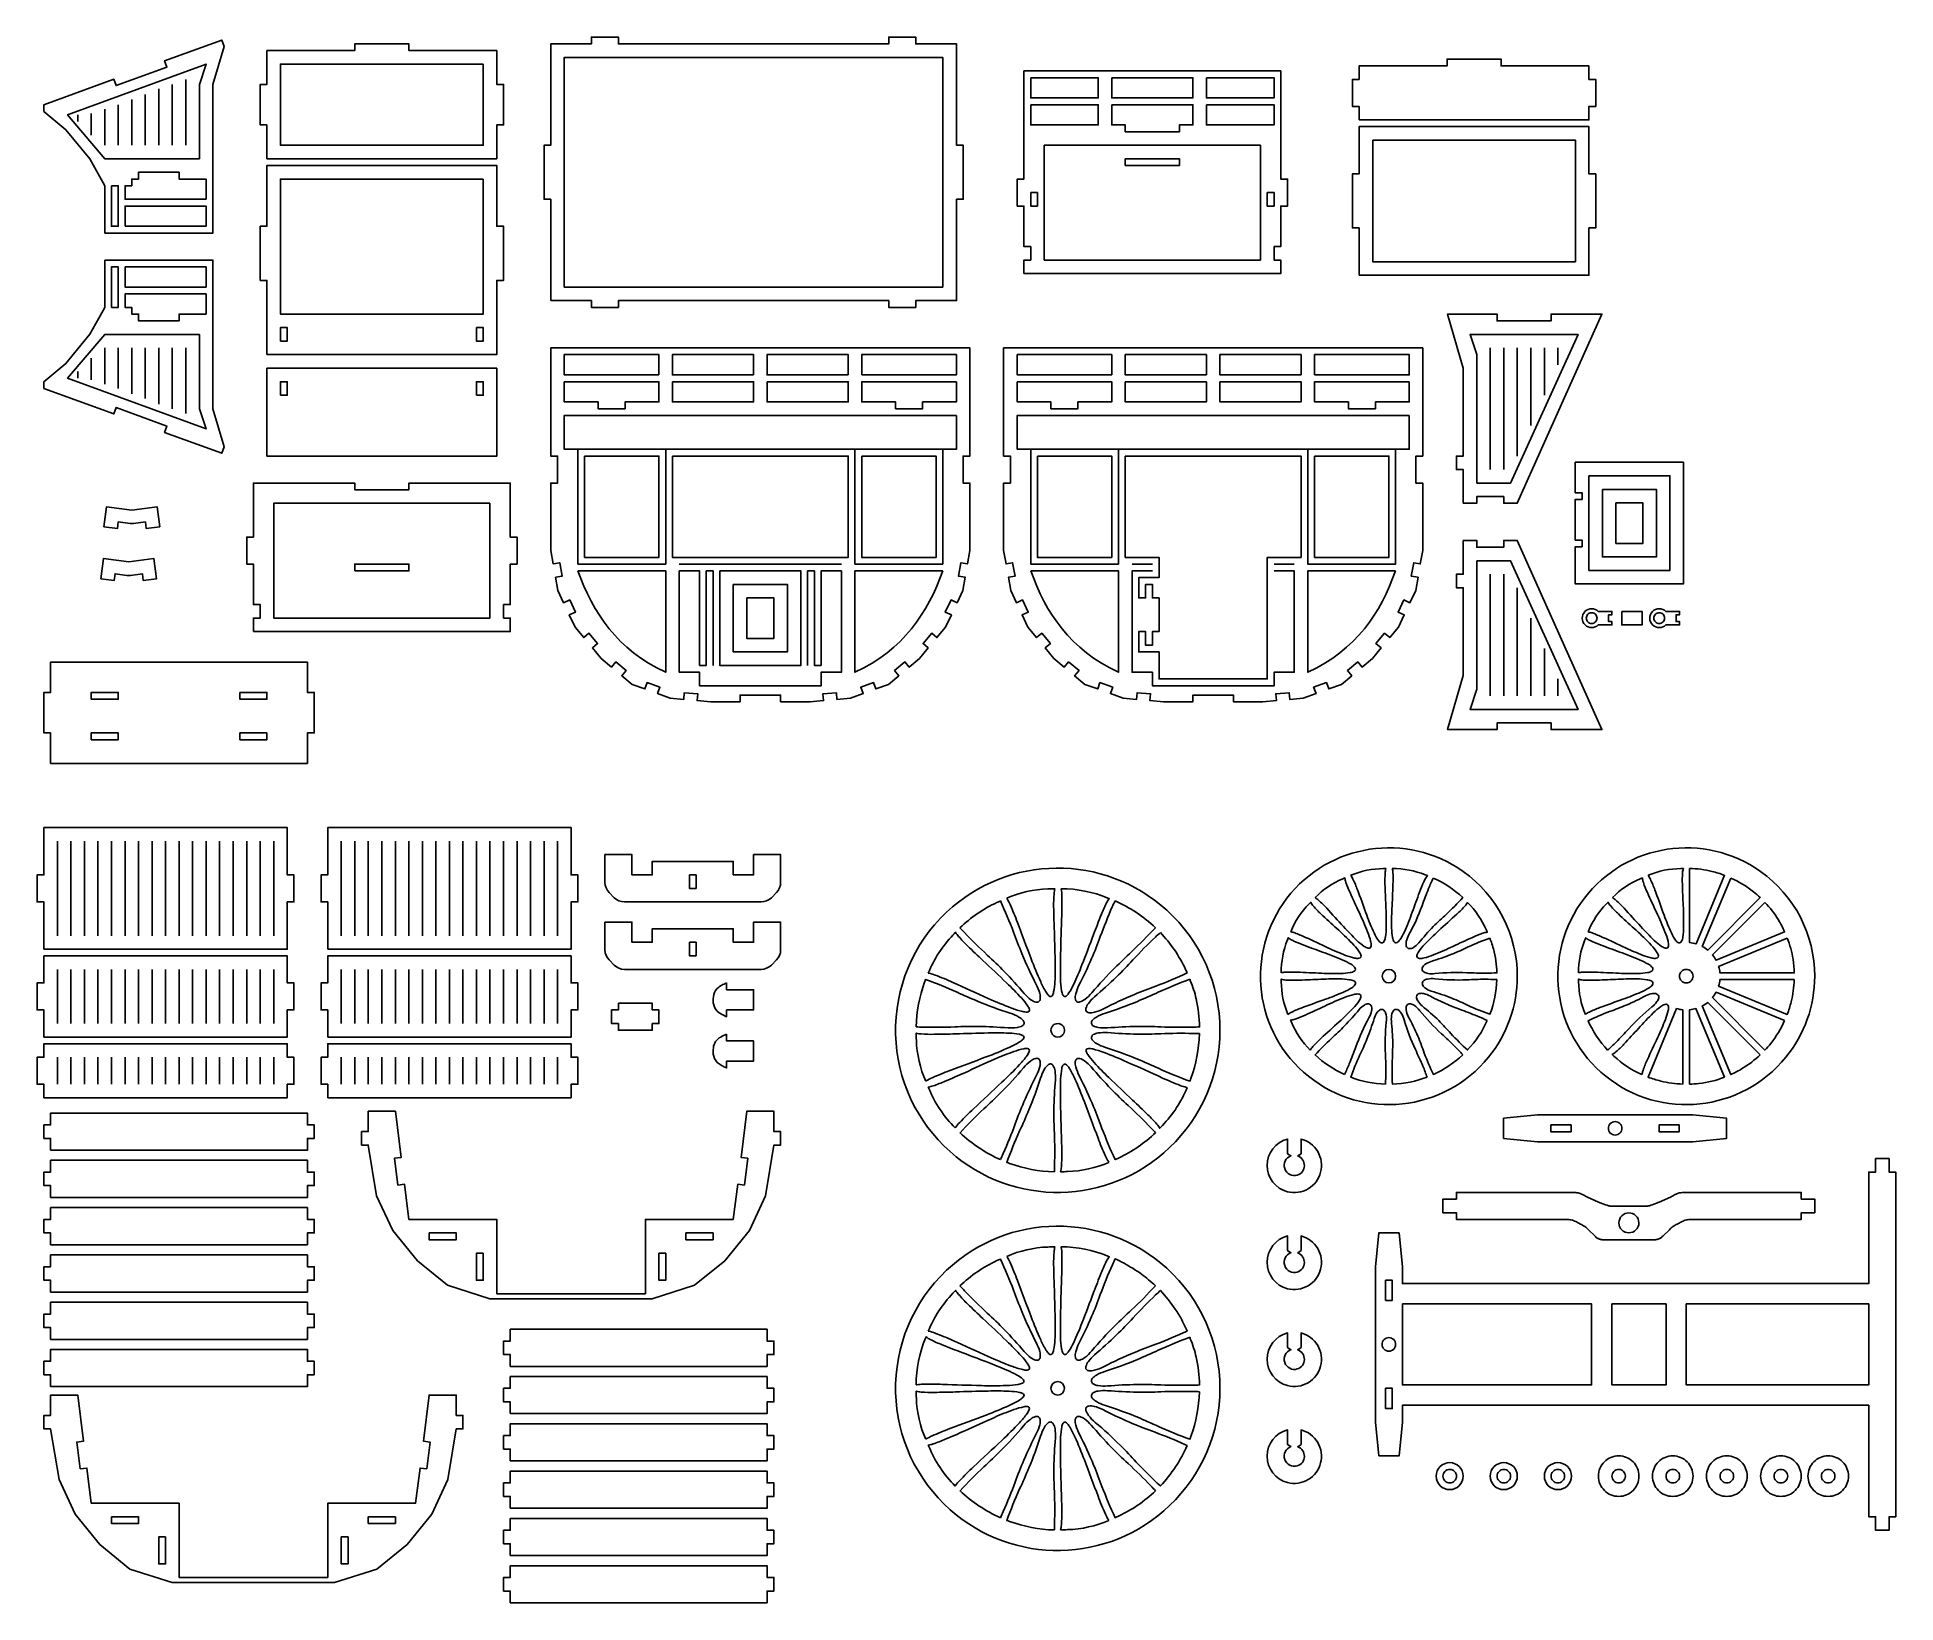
# Model space of a CAD drawing. Extents: x -1276 to 374, y -927 to 464.
import ezdxf

# ---------------------------------------------------------------- set-up
doc = ezdxf.new("R2010")
doc.units = 0
doc.header["$MEASUREMENT"] = 0
doc.layers.get('0').update_dxf_attribs({"linetype": 'CONTINUOUS'})
doc.layers.add('ENGRAVE', color=1, linetype='CONTINUOUS')

msp = doc.modelspace()

# ---------------------------------------------------------------- linework, layer by layer
for points in [[(-819.9, 229.7), (-819.9, 319.7), (-825.9, 319.7), (-825.9, 367.7), (-819.9, 367.7), (-819.9, 457.7), (-783.9, 457.7), (-783.9, 463.7), (-759.9, 463.7), (-759.9, 457.7), (-519.9, 457.7), (-519.9, 463.7), (-495.9, 463.7), (-495.9, 457.7), (-459.7, 457.7), (-459.7, 367.7), (-453.7, 367.7), (-453.7, 319.7), (-459.7, 319.7), (-459.7, 229.7), (-495.9, 229.7), (-495.9, 223.7), (-519.9, 223.7), (-519.9, 229.7), (-759.9, 229.7), (-759.9, 223.7), (-783.9, 223.7), (-783.9, 229.7)], [(-1215.9, 289.7), (-1215.9, 331.7), (-1229, 355.6), (-1250.4, 381.5), (-1269.9, 397.7), (-1269.9, 403.7), (-1207.9, 426.3), (-1205.8, 420.6), (-1160.7, 437), (-1162.8, 442.7), (-1112, 461.1), (-1110, 455.5), (-1119.9, 421.7), (-1119.9, 289.7)], [(-1071.9, 355.7), (-1071.9, 385.7), (-1077.9, 385.7), (-1077.9, 421.7), (-1071.9, 421.7), (-1071.9, 451.7), (-993.9, 451.7), (-993.9, 457.7), (-945.9, 457.7), (-945.9, 451.7), (-867.9, 451.7), (-867.9, 421.7), (-861.9, 421.7), (-861.9, 385.7), (-867.9, 385.7), (-867.9, 355.7)], [(-399.9, 253.7), (-399.9, 265.7), (-393.9, 265.7), (-393.9, 277.7), (-399.9, 277.7), (-399.9, 313.7), (-405.9, 313.7), (-405.9, 337.7), (-399.9, 337.7), (-399.9, 433.7), (-171.9, 433.7), (-171.9, 337.7), (-165.9, 337.7), (-165.9, 313.7), (-171.9, 313.7), (-171.9, 277.7), (-177.9, 277.7), (-177.9, 265.7), (-171.9, 265.7), (-171.9, 253.7)], [(-102.3, 390.2), (-102.3, 402.2), (-108.3, 402.2), (-108.3, 426.2), (-102.3, 426.2), (-102.3, 438.2), (-24.3, 438.2), (-24.3, 444.2), (23.7, 444.2), (23.7, 438.2), (101.7, 438.2), (101.7, 426.2), (107.7, 426.2), (107.7, 402.2), (101.7, 402.2), (101.7, 390.2)], [(-393.9, 427.7), (-393.9, 409.7), (-333.9, 409.7), (-333.9, 427.7)], [(-321.9, 427.7), (-321.9, 409.7), (-249.9, 409.7), (-249.9, 427.7)], [(-237.9, 427.7), (-237.9, 409.7), (-177.9, 409.7), (-177.9, 427.7)], [(-393.9, 403.7), (-333.9, 403.7), (-333.9, 385.7), (-393.9, 385.7)], [(-321.9, 403.7), (-321.9, 385.7), (-309.9, 385.7), (-309.9, 379.7), (-261.9, 379.7), (-261.9, 385.7), (-249.9, 385.7), (-249.9, 403.7)], [(-237.9, 403.7), (-237.9, 385.7), (-177.9, 385.7), (-177.9, 403.7)], [(-102.3, 252.2), (-102.3, 294.2), (-108.3, 294.2), (-108.3, 342.2), (-102.3, 342.2), (-102.3, 384.2), (101.7, 384.2), (101.7, 342.2), (107.7, 342.2), (107.7, 294.2), (101.7, 294.2), (101.7, 252.2)], [(-1071.9, 181.7), (-1071.9, 247.7), (-1077.9, 247.7), (-1077.9, 295.7), (-1071.9, 295.7), (-1071.9, 349.7), (-867.9, 349.7), (-867.9, 295.7), (-861.9, 295.7), (-861.9, 247.7), (-867.9, 247.7), (-867.9, 181.7)], [(-309.9, 355.7), (-309.9, 349.7), (-261.9, 349.7), (-261.9, 355.7)], [(-1209.9, 331.7), (-1209.9, 295.7), (-1203.9, 295.7), (-1203.9, 331.7)], [(-1125.9, 319.7), (-1125.9, 337.7), (-1149.9, 337.7), (-1149.9, 343.7), (-1185.9, 343.7), (-1185.9, 337.7), (-1191.9, 337.7), (-1191.9, 331.7), (-1197.9, 331.7), (-1197.9, 319.7)], [(-1197.9, 295.7), (-1197.9, 313.7), (-1125.9, 313.7), (-1125.9, 295.7)], [(-393.9, 325.7), (-393.9, 313.7), (-387.9, 313.7), (-387.9, 325.7)], [(-177.9, 313.7), (-183.9, 313.7), (-183.9, 325.7), (-177.9, 325.7)], [(-1215.9, 265.7), (-1215.9, 223.7), (-1229, 199.8), (-1250.4, 173.8), (-1269.9, 157.7), (-1269.9, 151.7), (-1207.9, 129.1), (-1205.8, 134.7), (-1160.7, 118.3), (-1162.8, 112.7), (-1112, 94.2), (-1110, 99.9), (-1119.9, 133.7), (-1119.9, 265.7)], [(-1209.9, 223.7), (-1209.9, 259.7), (-1203.9, 259.7), (-1203.9, 223.7)], [(-1197.9, 259.7), (-1197.9, 241.7), (-1125.9, 241.7), (-1125.9, 259.7)], [(-1125.9, 235.7), (-1125.9, 217.7), (-1149.9, 217.7), (-1149.9, 211.7), (-1185.9, 211.7), (-1185.9, 217.7), (-1191.9, 217.7), (-1191.9, 223.7), (-1197.9, 223.7), (-1197.9, 235.7)], [(-9.9, 49.7), (-9.9, 79.7), (-15.9, 79.7), (-15.9, 91.7), (-9.9, 91.7), (-9.9, 169.7), (-23.8, 217.7), (20.1, 217.7), (20.1, 211.7), (68.1, 211.7), (68.1, 217.7), (113.2, 217.7), (38.1, 49.7), (26.1, 49.7), (26.1, 55.7), (2.1, 55.7), (2.1, 49.7)], [(-1059.9, 193.7), (-1053.9, 193.7), (-1053.9, 205.7), (-1059.9, 205.7)], [(-885.9, 205.7), (-885.9, 193.7), (-879.9, 193.7), (-879.9, 205.7)], [(-447.9, 7.7), (-447.9, 67.7), (-453.9, 67.7), (-453.9, 91.7), (-447.9, 91.7), (-447.9, 187.7), (-819.9, 187.7), (-819.9, 91.7), (-813.9, 91.7), (-813.9, 67.7), (-819.9, 67.7), (-819.9, 7.7), (-817.8, -4.1), (-811.9, -3.1), (-809.8, -14.9), (-815.7, -16), (-813.6, -27.8), (-808.6, -38.6), (-803.1, -36.1), (-798, -47), (-803.5, -49.5), (-798.4, -60.4), (-790.7, -69.6), (-786.1, -65.7), (-778.4, -74.9), (-783, -78.8), (-775.3, -88), (-766.1, -95.7), (-762.2, -91.1), (-753, -98.8), (-756.9, -103.4), (-747.7, -111.1), (-736.4, -115.2), (-734.4, -109.6), (-723.1, -113.7), (-725.1, -119.3), (-713.9, -123.4), (-701.9, -124.5), (-701.4, -118.5), (-689.4, -119.5), (-690, -125.5), (-678, -126.6), (-651.9, -126.6), (-651.9, -120.6), (-615.9, -120.6), (-615.9, -126.6), (-589.8, -126.6), (-577.8, -125.5), (-578.3, -119.5), (-566.4, -118.5), (-565.9, -124.5), (-553.9, -123.4), (-542.6, -119.3), (-544.7, -113.7), (-533.4, -109.6), (-531.3, -115.2), (-520.1, -111.1), (-510.9, -103.4), (-514.7, -98.8), (-505.5, -91.1), (-501.7, -95.7), (-492.5, -88), (-484.8, -78.8), (-489.4, -74.9), (-481.7, -65.7), (-477.1, -69.6), (-469.4, -60.4), (-464.3, -49.5), (-469.7, -47), (-464.6, -36.1), (-459.2, -38.6), (-454.1, -27.8), (-452, -16), (-458, -14.9), (-455.9, -3.1), (-450, -4.1)], [(-723.9, 163.7), (-723.9, 181.7), (-807.9, 181.7), (-807.9, 163.7)], [(-639.9, 163.7), (-639.9, 181.7), (-711.9, 181.7), (-711.9, 163.7)], [(-555.9, 163.7), (-555.9, 181.7), (-627.9, 181.7), (-627.9, 163.7)], [(-543.9, 163.7), (-459.9, 163.7), (-459.9, 181.7), (-543.9, 181.7)], [(-45.9, 7.7), (-45.9, 67.7), (-51.9, 67.7), (-51.9, 91.7), (-45.9, 91.7), (-45.9, 187.7), (-417.9, 187.7), (-417.9, 91.7), (-411.9, 91.7), (-411.9, 67.7), (-417.9, 67.7), (-417.9, 7.7), (-415.8, -4.1), (-409.9, -3.1), (-407.8, -14.9), (-413.7, -16), (-411.6, -27.8), (-406.6, -38.6), (-401.1, -36.1), (-396, -47), (-401.5, -49.5), (-396.4, -60.4), (-388.7, -69.6), (-384.1, -65.7), (-376.4, -74.9), (-381, -78.8), (-373.3, -88), (-364.1, -95.7), (-360.2, -91.1), (-351, -98.8), (-354.9, -103.4), (-345.7, -111.1), (-334.4, -115.2), (-332.4, -109.6), (-321.1, -113.7), (-323.1, -119.3), (-311.9, -123.4), (-299.9, -124.5), (-299.4, -118.5), (-287.4, -119.5), (-288, -125.5), (-276, -126.6), (-249.9, -126.6), (-249.9, -120.6), (-213.9, -120.6), (-213.9, -126.6), (-187.8, -126.6), (-175.8, -125.5), (-176.3, -119.5), (-164.4, -118.5), (-163.9, -124.5), (-151.9, -123.4), (-140.6, -119.3), (-142.7, -113.7), (-131.4, -109.6), (-129.3, -115.2), (-118.1, -111.1), (-108.9, -103.4), (-112.7, -98.8), (-103.5, -91.1), (-99.7, -95.7), (-90.5, -88), (-82.8, -78.8), (-87.4, -74.9), (-79.7, -65.7), (-75.1, -69.6), (-67.4, -60.4), (-62.3, -49.5), (-67.7, -47), (-62.6, -36.1), (-57.2, -38.6), (-52.1, -27.8), (-50, -16), (-56, -14.9), (-53.9, -3.1), (-48, -4.1)], [(-321.9, 163.7), (-321.9, 181.7), (-405.9, 181.7), (-405.9, 163.7)], [(-237.9, 163.7), (-237.9, 181.7), (-309.9, 181.7), (-309.9, 163.7)], [(-153.9, 163.7), (-153.9, 181.7), (-225.9, 181.7), (-225.9, 163.7)], [(-141.9, 163.7), (-57.9, 163.7), (-57.9, 181.7), (-141.9, 181.7)], [(-1071.9, 91.7), (-1071.9, 169.7), (-867.9, 169.7), (-867.9, 91.7)], [(-1059.9, 145.7), (-1059.9, 157.7), (-1053.9, 157.7), (-1053.9, 145.7)], [(-885.9, 145.7), (-885.9, 157.7), (-879.9, 157.7), (-879.9, 145.7)], [(-807.9, 157.7), (-807.9, 139.7), (-777.9, 139.7), (-777.9, 133.7), (-753.9, 133.7), (-753.9, 139.7), (-723.9, 139.7), (-723.9, 157.7)], [(-711.9, 157.7), (-711.9, 139.7), (-639.9, 139.7), (-639.9, 157.7)], [(-627.9, 157.7), (-627.9, 139.7), (-555.9, 139.7), (-555.9, 157.7)], [(-459.9, 157.7), (-459.9, 139.7), (-489.9, 139.7), (-489.9, 133.7), (-513.9, 133.7), (-513.9, 139.7), (-543.9, 139.7), (-543.9, 157.7)], [(-405.9, 157.7), (-405.9, 139.7), (-375.9, 139.7), (-375.9, 133.7), (-351.9, 133.7), (-351.9, 139.7), (-321.9, 139.7), (-321.9, 157.7)], [(-309.9, 157.7), (-309.9, 139.7), (-237.9, 139.7), (-237.9, 157.7)], [(-225.9, 157.7), (-225.9, 139.7), (-153.9, 139.7), (-153.9, 157.7)], [(-57.9, 157.7), (-57.9, 139.7), (-87.9, 139.7), (-87.9, 133.7), (-111.9, 133.7), (-111.9, 139.7), (-141.9, 139.7), (-141.9, 157.7)], [(-789.9, 91.7), (-789.9, 1.7), (-723.9, 1.7), (-723.9, 91.7)], [(-711.9, 91.7), (-711.9, 1.7), (-555.9, 1.7), (-555.9, 91.7)], [(-543.9, 91.7), (-543.9, 1.7), (-477.9, 1.7), (-477.9, 91.7)], [(-387.9, 91.7), (-387.9, 1.7), (-321.9, 1.7), (-321.9, 91.7)], [(-309.9, 91.7), (-309.9, 1.7), (-279.9, 1.7), (-279.9, -16.3), (-297.9, -16.3), (-297.9, -34.3), (-291.9, -34.3), (-291.9, -22.3), (-285.9, -22.3), (-285.9, -34.3), (-279.9, -34.3), (-279.9, -64.3), (-285.9, -64.3), (-285.9, -76.3), (-291.9, -76.3), (-291.9, -64.3), (-297.9, -64.3), (-297.9, -82.3), (-279.9, -82.3), (-279.9, -106.3), (-183.9, -106.3), (-183.9, 1.7), (-153.9, 1.7), (-153.9, 91.7)], [(-141.9, 91.7), (-141.9, 1.7), (-75.9, 1.7), (-75.9, 91.7)], [(185.6, 86.1), (89.6, 86.1), (89.6, 59.1), (95.6, 59.1), (95.6, 53.1), (89.6, 53.1), (89.6, 17.1), (95.6, 17.1), (95.6, 11.1), (89.6, 11.1), (89.6, -21.9), (185.6, -21.9)], [(-1083.9, -64.3), (-1083.9, -52.3), (-1077.9, -52.3), (-1077.9, -40.3), (-1083.9, -40.3), (-1083.9, -4.3), (-1089.9, -4.3), (-1089.9, 19.7), (-1083.9, 19.7), (-1083.9, 67.7), (-993.9, 67.7), (-993.9, 61.7), (-945.9, 61.7), (-945.9, 67.7), (-855.9, 67.7), (-855.9, 19.7), (-849.9, 19.7), (-849.9, -4.3), (-855.9, -4.3), (-855.9, -40.3), (-861.9, -40.3), (-861.9, -52.3), (-855.9, -52.3), (-855.9, -64.3)], [(-1190.3, 31.8), (-1179.8, 33.2), (-1179, 27.2), (-1167.1, 28.8), (-1169.4, 46.6), (-1191.9, 43.7), (-1214.3, 46.6), (-1216.6, 28.8), (-1204.7, 27.2), (-1203.9, 33.2), (-1193.4, 31.8)], [(-9.9, 16.7), (-9.9, -13.3), (-15.9, -13.3), (-15.9, -25.3), (-9.9, -25.3), (-9.9, -103.3), (-23.8, -151.3), (20.1, -151.3), (20.1, -145.3), (68.1, -145.3), (68.1, -151.3), (113.2, -151.3), (38.1, 16.7), (26.1, 16.7), (26.1, 10.7), (2.1, 10.7), (2.1, 16.7)], [(-1193, -14.3), (-1182.5, -12.9), (-1181.7, -18.8), (-1169.8, -17.3), (-1172.2, 0.6), (-1194.6, -2.4), (-1217, 0.6), (-1219.3, -17.3), (-1207.5, -18.8), (-1206.7, -12.9), (-1196.2, -14.3)], [(-993.9, -10.3), (-993.9, -4.3), (-945.9, -4.3), (-945.9, -10.3)], [(130.8, -46.3), (148.8, -46.3), (148.8, -58.3), (130.8, -58.3)], [(-1263.9, -181.3), (-1263.9, -154.3), (-1269.9, -154.3), (-1269.9, -118.3), (-1263.9, -118.3), (-1263.9, -91.3), (-1035.9, -91.3), (-1035.9, -118.3), (-1029.9, -118.3), (-1029.9, -154.3), (-1035.9, -154.3), (-1035.9, -181.3)], [(-1227.9, -124.3), (-1227.9, -118.3), (-1203.9, -118.3), (-1203.9, -124.3)], [(-1095.9, -118.3), (-1095.9, -124.3), (-1071.9, -124.3), (-1071.9, -118.3)], [(-1227.9, -154.3), (-1227.9, -160.3), (-1203.9, -160.3), (-1203.9, -154.3)], [(-1095.9, -154.3), (-1095.9, -160.3), (-1071.9, -160.3), (-1071.9, -154.3)], [(-1269.9, -346.3), (-1269.9, -304.3), (-1275.9, -304.3), (-1275.9, -280.3), (-1269.9, -280.3), (-1269.9, -238.3), (-1053.9, -238.3), (-1053.9, -280.3), (-1047.9, -280.3), (-1047.9, -304.3), (-1053.9, -304.3), (-1053.9, -346.3)], [(-1017.9, -346.3), (-1017.9, -304.3), (-1023.9, -304.3), (-1023.9, -280.3), (-1017.9, -280.3), (-1017.9, -238.3), (-801.9, -238.3), (-801.9, -280.3), (-795.9, -280.3), (-795.9, -304.3), (-801.9, -304.3), (-801.9, -346.3)], [(-696.9, -280.3), (-696.9, -292.3), (-690.9, -292.3), (-690.9, -280.3)], [(-696.9, -340.2), (-696.9, -352.2), (-690.9, -352.2), (-690.9, -340.2)], [(-1269.9, -424.3), (-1269.9, -400.3), (-1275.9, -400.3), (-1275.9, -376.3), (-1269.9, -376.3), (-1269.9, -352.3), (-1053.9, -352.3), (-1053.9, -376.3), (-1047.9, -376.3), (-1047.9, -400.3), (-1053.9, -400.3), (-1053.9, -424.3)], [(-1017.9, -424.3), (-1017.9, -400.3), (-1023.9, -400.3), (-1023.9, -376.3), (-1017.9, -376.3), (-1017.9, -352.3), (-801.9, -352.3), (-801.9, -376.3), (-795.9, -376.3), (-795.9, -400.3), (-801.9, -400.3), (-801.9, -424.3)], [(-759.9, -394.3), (-759.9, -400.3), (-765.9, -400.3), (-765.9, -412.3), (-759.9, -412.3), (-759.9, -418.3), (-729.9, -418.3), (-729.9, -412.3), (-723.9, -412.3), (-723.9, -400.3), (-729.9, -400.3), (-729.9, -394.3)], [(-1269.9, -478.3), (-1269.9, -466.3), (-1275.9, -466.3), (-1275.9, -442.3), (-1269.9, -442.3), (-1269.9, -430.3), (-1053.9, -430.3), (-1053.9, -442.3), (-1047.9, -442.3), (-1047.9, -466.3), (-1053.9, -466.3), (-1053.9, -478.3)], [(-1017.9, -478.3), (-1017.9, -466.3), (-1023.9, -466.3), (-1023.9, -442.3), (-1017.9, -442.3), (-1017.9, -430.3), (-801.9, -430.3), (-801.9, -442.3), (-795.9, -442.3), (-795.9, -466.3), (-801.9, -466.3), (-801.9, -478.3)], [(-1263.9, -524.8), (-1263.9, -514.3), (-1269.9, -514.3), (-1269.9, -502.3), (-1263.9, -502.3), (-1263.9, -491.8), (-1035.9, -491.8), (-1035.9, -502.3), (-1029.9, -502.3), (-1029.9, -514.3), (-1035.9, -514.3), (-1035.9, -524.8)], [(-729.9, -656.8), (-873.9, -656.8), (-911.5, -644.8), (-938.2, -623), (-960.2, -596.2), (-974.5, -565.3), (-981.9, -520.3), (-987.9, -520.3), (-987.9, -508.3), (-981.9, -508.3), (-981.9, -490.3), (-957.9, -490.3), (-952.7, -531.2), (-958.7, -532), (-955.7, -555.8), (-949.7, -555.1), (-945.9, -586.3), (-867.9, -586.3), (-867.9, -652.3), (-735.9, -652.3), (-735.9, -586.3), (-657.9, -586.3), (-654, -555.1), (-648.1, -555.8), (-645.1, -532), (-651, -531.2), (-645.9, -490.3), (-621.9, -490.3), (-621.9, -508.3), (-615.9, -508.3), (-615.9, -520.3), (-621.9, -520.3), (-629.2, -565.3), (-643.6, -596.2), (-665.5, -623), (-692.3, -644.8)], [(67.9, -517.4), (55.9, -517.4), (25.9, -514.4), (25.9, -496.4), (55.9, -493.4), (193.9, -493.4), (223.9, -496.4), (223.9, -514.4), (193.9, -517.4), (181.9, -517.4), (163.9, -517.4), (85.9, -517.4)], [(85.9, -502.4), (67.9, -502.4), (67.9, -508.4), (85.9, -508.4)], [(181.9, -502.4), (163.9, -502.4), (163.9, -508.4), (181.9, -508.4)], [(-1263.9, -566.8), (-1263.9, -556.3), (-1269.9, -556.3), (-1269.9, -544.3), (-1263.9, -544.3), (-1263.9, -533.8), (-1035.9, -533.8), (-1035.9, -544.3), (-1029.9, -544.3), (-1029.9, -556.3), (-1035.9, -556.3), (-1035.9, -566.8)], [(-84.9, -796.3), (-87.9, -766.3), (-87.9, -628.3), (-84.9, -598.3), (-66.9, -598.3), (-63.9, -628.3), (-63.9, -643.3), (350.1, -643.3), (350.1, -544.3), (356.1, -544.3), (356.1, -532.3), (368.1, -532.3), (368.1, -544.3), (374.1, -544.3), (374.1, -850.3), (368.1, -850.3), (368.1, -862.3), (356.1, -862.3), (356.1, -850.3), (350.1, -850.3), (350.1, -751.3), (-63.9, -751.3), (-63.9, -766.3), (-66.9, -796.3)], [(-1263.9, -608.8), (-1263.9, -598.3), (-1269.9, -598.3), (-1269.9, -586.3), (-1263.9, -586.3), (-1263.9, -575.8), (-1035.9, -575.8), (-1035.9, -586.3), (-1029.9, -586.3), (-1029.9, -598.3), (-1035.9, -598.3), (-1035.9, -608.8)], [(-27.9, -580.3), (-27.9, -568.3), (-15.9, -568.3), (-15.9, -562.3), (87.8, -562.3), (88.9, -562.3), (89.9, -562.4), (91, -562.6), (92, -562.8), (93, -563.1), (94, -563.4), (95, -563.8), (96, -564.2), (100.3, -566.4), (110.3, -570.9), (116.5, -573.3), (117.8, -573.7), (118.9, -574.1), (119.4, -574.2), (119.8, -574.3), (120, -574.3), (120.2, -574.3), (120.3, -574.4), (120.5, -574.4), (153.9, -574.4), (154, -574.4), (154.1, -574.3), (154.3, -574.3), (154.5, -574.3), (154.9, -574.2), (155.4, -574.1), (156.5, -573.7), (157.8, -573.3), (164, -570.9), (174, -566.4), (178.3, -564.2), (179.2, -563.8), (180.2, -563.4), (181.2, -563.1), (182.2, -562.8), (183.3, -562.6), (184.3, -562.4), (185.4, -562.3), (186.4, -562.3), (290.1, -562.3), (290.1, -568.3), (302.1, -568.3), (302.1, -580.3), (290.1, -580.3), (290.1, -586.3), (192.4, -586.3), (191.4, -586.3), (190.3, -586.4), (189.3, -586.6), (188.2, -586.8), (187.2, -587.1), (186.2, -587.4), (185.2, -587.8), (184.3, -588.2), (180, -590.4), (179, -590.9), (178.1, -591.4), (177.2, -592), (176.3, -592.6), (175.5, -593.2), (174.6, -593.9), (173.8, -594.6), (173.1, -595.4), (167.2, -601.3), (166.8, -601.6), (166.4, -602), (166, -602.3), (165.6, -602.6), (165.1, -602.8), (164.7, -603.1), (164.3, -603.3), (163.8, -603.5), (163.3, -603.7), (162.8, -603.9), (162.3, -604), (161.8, -604.1), (161.3, -604.2), (160.8, -604.3), (160.3, -604.3), (159.8, -604.3), (114.4, -604.3), (113.9, -604.3), (113.4, -604.3), (112.9, -604.2), (112.4, -604.1), (111.9, -604), (111.4, -603.9), (110.9, -603.7), (110.4, -603.5), (110, -603.3), (109.5, -603.1), (109.1, -602.8), (108.7, -602.6), (108.2, -602.3), (107.8, -602), (107.4, -601.6), (107.1, -601.3), (101.2, -595.4), (100.4, -594.6), (99.6, -593.9), (98.8, -593.2), (97.9, -592.6), (97, -592), (96.1, -591.4), (95.2, -590.9), (94.3, -590.4), (90, -588.2), (89, -587.8), (88, -587.4), (87, -587.1), (86, -586.8), (85, -586.6), (83.9, -586.4), (82.9, -586.3), (81.8, -586.3), (-15.9, -586.3), (-15.9, -580.3)], [(-927.9, -598.3), (-903.9, -598.3), (-903.9, -604.3), (-927.9, -604.3)], [(-675.9, -598.3), (-699.9, -598.3), (-699.9, -604.3), (-675.9, -604.3)], [(-1263.9, -650.8), (-1263.9, -640.3), (-1269.9, -640.3), (-1269.9, -628.3), (-1263.9, -628.3), (-1263.9, -617.8), (-1035.9, -617.8), (-1035.9, -628.3), (-1029.9, -628.3), (-1029.9, -640.3), (-1035.9, -640.3), (-1035.9, -650.8)], [(-879.9, -616.3), (-885.9, -616.3), (-885.9, -640.3), (-879.9, -640.3)], [(-723.9, -616.3), (-717.9, -616.3), (-717.9, -640.3), (-723.9, -640.3)], [(-78.9, -640.3), (-78.9, -658.3), (-72.9, -658.3), (-72.9, -640.3)], [(-1263.9, -692.8), (-1263.9, -682.3), (-1269.9, -682.3), (-1269.9, -670.3), (-1263.9, -670.3), (-1263.9, -659.8), (-1035.9, -659.8), (-1035.9, -670.3), (-1029.9, -670.3), (-1029.9, -682.3), (-1035.9, -682.3), (-1035.9, -692.8)], [(-63.9, -661.3), (-63.9, -733.3), (104.1, -733.3), (104.1, -661.3)], [(122.1, -661.3), (122.1, -733.3), (170.1, -733.3), (170.1, -661.3)], [(188.1, -661.3), (188.1, -733.3), (350.1, -733.3), (350.1, -661.3)], [(-855.9, -716.8), (-855.9, -706.3), (-861.9, -706.3), (-861.9, -694.3), (-855.9, -694.3), (-855.9, -683.8), (-627.9, -683.8), (-627.9, -694.3), (-621.9, -694.3), (-621.9, -706.3), (-627.9, -706.3), (-627.9, -716.8)], [(-1263.9, -734.8), (-1263.9, -724.3), (-1269.9, -724.3), (-1269.9, -712.3), (-1263.9, -712.3), (-1263.9, -701.8), (-1035.9, -701.8), (-1035.9, -712.3), (-1029.9, -712.3), (-1029.9, -724.3), (-1035.9, -724.3), (-1035.9, -734.8)], [(-855.9, -758.8), (-855.9, -748.3), (-861.9, -748.3), (-861.9, -736.3), (-855.9, -736.3), (-855.9, -725.8), (-627.9, -725.8), (-627.9, -736.3), (-621.9, -736.3), (-621.9, -748.3), (-627.9, -748.3), (-627.9, -758.8)], [(-1011.9, -908.8), (-1155.9, -908.8), (-1193.5, -896.8), (-1220.2, -875), (-1242.2, -848.2), (-1256.5, -817.3), (-1263.9, -772.3), (-1269.9, -772.3), (-1269.9, -760.3), (-1263.9, -760.3), (-1263.9, -742.3), (-1239.9, -742.3), (-1234.7, -783.2), (-1240.7, -784), (-1237.7, -807.8), (-1231.7, -807.1), (-1227.9, -838.3), (-1149.9, -838.3), (-1149.9, -904.3), (-1017.9, -904.3), (-1017.9, -838.3), (-939.9, -838.3), (-936, -807.1), (-930.1, -807.8), (-927.1, -784), (-933, -783.2), (-927.9, -742.3), (-903.9, -742.3), (-903.9, -760.3), (-897.9, -760.3), (-897.9, -772.3), (-903.9, -772.3), (-911.2, -817.3), (-925.6, -848.2), (-947.5, -875), (-974.3, -896.8)], [(-78.9, -736.3), (-78.9, -754.3), (-72.9, -754.3), (-72.9, -736.3)], [(-855.9, -800.8), (-855.9, -790.3), (-861.9, -790.3), (-861.9, -778.3), (-855.9, -778.3), (-855.9, -767.8), (-627.9, -767.8), (-627.9, -778.3), (-621.9, -778.3), (-621.9, -790.3), (-627.9, -790.3), (-627.9, -800.8)], [(-855.9, -842.8), (-855.9, -832.3), (-861.9, -832.3), (-861.9, -820.3), (-855.9, -820.3), (-855.9, -809.8), (-627.9, -809.8), (-627.9, -820.3), (-621.9, -820.3), (-621.9, -832.3), (-627.9, -832.3), (-627.9, -842.8)], [(-1209.9, -850.3), (-1185.9, -850.3), (-1185.9, -856.3), (-1209.9, -856.3)], [(-957.9, -850.3), (-981.9, -850.3), (-981.9, -856.3), (-957.9, -856.3)], [(-855.9, -884.8), (-855.9, -874.3), (-861.9, -874.3), (-861.9, -862.3), (-855.9, -862.3), (-855.9, -851.8), (-627.9, -851.8), (-627.9, -862.3), (-621.9, -862.3), (-621.9, -874.3), (-627.9, -874.3), (-627.9, -884.8)], [(-1161.9, -868.3), (-1167.9, -868.3), (-1167.9, -892.3), (-1161.9, -892.3)], [(-1005.9, -868.3), (-999.9, -868.3), (-999.9, -892.3), (-1005.9, -892.3)], [(-855.9, -926.8), (-855.9, -916.3), (-861.9, -916.3), (-861.9, -904.3), (-855.9, -904.3), (-855.9, -893.8), (-627.9, -893.8), (-627.9, -904.3), (-621.9, -904.3), (-621.9, -916.3), (-627.9, -916.3), (-627.9, -926.8)]]:
    msp.add_lwpolyline(points, close=True)
for points in [[(110, -46.3, 0.41271), (98.1, -46.4, 0.41271), (98.2, -58.3, 0.41145), (110, -58.3), (122.1, -58.3), (122.1, -55.3), (119.1, -55.3), (119.1, -49.3), (122.1, -49.3), (122.1, -46.3)], [(104.1, -57.1, 0.414214), (108.9, -52.3, 0.414214), (104.1, -47.5, 0.414214), (99.3, -52.3, 0.414214)], [(170, -46.3, 0.41271), (158.1, -46.4, 0.41271), (158.2, -58.3, 0.41145), (170, -58.3), (182.1, -58.3), (182.1, -55.3), (179.1, -55.3), (179.1, -49.3), (182.1, -49.3), (182.1, -46.3)], [(164.1, -57.1, 0.414214), (168.9, -52.3, 0.414214), (164.1, -47.5, 0.414214), (159.3, -52.3, 0.414214)], [(-771.9, -262.3), (-747.9, -262.3), (-747.9, -280.3), (-729.9, -280.3), (-729.9, -268.3), (-657.9, -268.3), (-657.9, -280.3), (-639.9, -280.3), (-639.9, -262.3), (-615.9, -262.3), (-615.9, -287, -0.198916), (-619.6, -296.1), (-624.1, -300.6, -0.198915), (-633.2, -304.3), (-754.6, -304.3, -0.198915), (-763.6, -300.6), (-768.1, -296.1, -0.198914), (-771.9, -287)], [(38.1, -370.3, 0.243282), (-10, -277.3, 0.404072), (-166.4, -301.1, 0.407608), (-147.3, -459.2, 0.412885), (12.5, -442.2, 0.172941)], [(302.1, -370.3, 0.243282), (254, -277.3, 0.404072), (97.6, -301.1, 0.407609), (116.7, -459.2, 0.412885), (276.5, -442.2, 0.172941)], [(-225.9, -418.3, 0.21178), (-273.1, -311.7, 0.391929), (-468.6, -313.5, 0.213524), (-513.8, -421.9, 0.208326), (-465.4, -526.1, 0.390197), (-270.6, -522.5, 0.205517)], [(-109.7, -280.7, -0.099565), (-80.6, -274.7), (-78.5, -274.7, 0.070307), (-79.2, -278.7, 0.025895), (-79.4, -288.5, 0.005837), (-78.6, -307.6, -0.01601), (-78.3, -326.6, -0.036411), (-78.9, -335.3, -0.07724), (-80.1, -339.3, -0.193502), (-81.5, -340.7, -0.246041), (-83.5, -340.3, -0.090618), (-86, -337.4, -0.040959), (-90, -330, -0.017856), (-96.3, -314.1, 0.003032), (-103.8, -293.5, 0.023885), (-107.8, -284, 0.055063)], [(-72.9, -274.6, -0.093763), (-43.6, -280.2), (-41.7, -281, 0.070307), (-43.9, -284.4, 0.026135), (-47.8, -293.4, 0.005976), (-54.4, -311.3, -0.015999), (-61.3, -328.9, -0.036365), (-65.3, -336.7, -0.07668), (-67.8, -339.9, -0.192132), (-69.7, -340.7, -0.247601), (-71.4, -339.6, -0.092119), (-72.7, -336, -0.041009), (-73.5, -327.7, -0.018067), (-73.2, -310.6, 0.002962), (-72.3, -288.7, 0.023921), (-72.3, -278.3, 0.055321)], [(154.2, -280.7, -0.099565), (183.4, -274.7), (185.5, -274.7, 0.070307), (184.8, -278.7, 0.025895), (184.6, -288.5, 0.005837), (185.4, -307.6, -0.01601), (185.7, -326.6, -0.036411), (185.1, -335.3, -0.07724), (183.9, -339.3, -0.193504), (182.5, -340.7, -0.24604), (180.5, -340.3, -0.090617), (178, -337.4, -0.040959), (174, -330, -0.017856), (167.7, -314.1, 0.003032), (160.2, -293.5, 0.023885), (156.2, -284, 0.055063)], [(191.1, -274.6, -0.053553), (210.9, -277.2, -0.032919), (222, -280.7), (196.8, -341.6, 0.049855), (191.1, -340.5)], [(-415.2, -301.1, -0.095029), (-378.6, -292.8, -0.012169), (-372.4, -292.7, 0.058538), (-373.1, -297.1, 0.023125), (-373.5, -308.7, 0.00662), (-373, -327.5, -0.004803), (-372.2, -356.5, -0.017644), (-372.4, -375.2, -0.040554), (-373.5, -384.3, -0.081454), (-374.6, -387.3, -0.243498), (-375.9, -388.4, -0.198617), (-377.7, -387.6, -0.071237), (-380.1, -384.6, -0.035072), (-385, -375.3, -0.015759), (-393.5, -354.8, -0.001102), (-405.7, -322.5, 0.015937), (-412.2, -306.7, 0.036348), (-414.8, -301.6)], [(-366.9, -292.6, -0.100712), (-325.5, -300.9), (-324.2, -301.4, 0.058805), (-326.5, -305.1, 0.023291), (-331.3, -315.8, 0.006699), (-338, -333.2, -0.004741), (-348.4, -360.3, -0.017578), (-355.7, -377.5, -0.040394), (-360.2, -385.5, -0.080995), (-362.3, -387.9, -0.242503), (-364, -388.3, -0.199662), (-365.3, -387, -0.071689), (-366.4, -383.3, -0.035245), (-367.4, -372.8, -0.015833), (-367.4, -350.6, -0.001152), (-366.3, -316.1, 0.015881), (-366.2, -298.9, 0.036248), (-366.7, -293.2)], [(-141.5, -300.5, -0.09623), (-116.8, -283.8), (-114.9, -283, 0.07041), (-114, -287, 0.026017), (-110.4, -296.1, 0.005895), (-102.4, -313.5, -0.016027), (-94.8, -330.8, -0.036448), (-92.1, -339.1, -0.077155), (-91.7, -343.2, -0.192541), (-92.4, -345.1, -0.24616), (-94.4, -345.4, -0.091184), (-97.9, -343.8, -0.041205), (-104.3, -338.5, -0.017959), (-116.3, -326.2, 0.003012), (-131.1, -310, 0.023918), (-138.4, -302.8, 0.055117)], [(-36.5, -283.1, -0.081762), (-10.4, -300.4, -0.024137), (-24.9, -315.2, 0.011756), (-36.5, -326.2, 0.022775), (-49.4, -340.8, -0.081665), (-54.1, -344.8, -0.147369), (-57.7, -345.8, -0.337047), (-60.5, -343.3, -0.114833), (-60.5, -339.5, -0.073818), (-58.1, -333.4, 0.036955), (-46.5, -307.7, -0.010558), (-40.7, -292.5, -0.012707)], [(122.5, -300.5, -0.096231), (147.2, -283.8), (149.1, -283, 0.07041), (150, -287, 0.026017), (153.6, -296.1, 0.005895), (161.6, -313.5, -0.016027), (169.2, -330.8, -0.036448), (171.9, -339.1, -0.077154), (172.3, -343.2, -0.19254), (171.6, -345.1, -0.246161), (169.6, -345.4, -0.091185), (166.1, -343.8, -0.041205), (159.7, -338.5, -0.017959), (147.7, -326.2, 0.003012), (132.9, -310, 0.023918), (125.6, -302.8, 0.055118)], [(227.5, -283.1, -0.063904), (247.8, -295.3, -0.021632), (253.7, -300.5), (207.1, -347.1, 0.049792), (202.3, -343.9)], [(-456.7, -327.3, -0.0811), (-423.9, -304.8, -0.007919), (-420.8, -303.5, -0.019395), (-409.1, -331.2, 0.007964), (-401.8, -350.2, 0.02097), (-389, -377.6, -0.055565), (-385.9, -385.7, -0.095384), (-385.5, -390.5, -0.199945), (-386.7, -392.9, -0.220985), (-389.4, -393.3, -0.098592), (-393.7, -391.2, -0.054984), (-399.6, -385.7, 0.015697), (-417.3, -366.1, 0.012322), (-432.4, -351.5, -0.01614), (-452.6, -331.6, -0.003727)], [(-319, -303.4, -0.084092), (-283.2, -327.2, -0.019446), (-304.4, -348.6, 0.007978), (-319.1, -362.8, 0.021038), (-339.6, -385, -0.055487), (-345.9, -391, -0.095059), (-350.2, -393.2, -0.199296), (-352.8, -393, -0.221639), (-354.2, -390.7, -0.098933), (-353.9, -386, -0.055064), (-351.1, -378.4, 0.015637), (-339.8, -354.6, 0.012299), (-332.1, -335.1, -0.016105), (-321.5, -308.8, -0.003715)], [(-163.1, -330.9, -0.092933), (-146.8, -306), (-145.3, -304.6, 0.070364), (-143, -307.9, 0.026043), (-136.2, -315, 0.005927), (-122.2, -327.9, -0.015985), (-108.5, -341.1, -0.036383), (-102.8, -347.7, -0.077029), (-100.8, -351.3, -0.192453), (-100.8, -353.3, -0.246597), (-102.5, -354.4, -0.091164), (-106.3, -354.2, -0.041164), (-114.3, -351.8, -0.017945), (-130, -345, 0.002975), (-149.9, -335.8, 0.023842), (-159.4, -331.9, 0.055062)], [(-6.1, -304.7, -0.096223), (10.6, -329.4), (11.4, -331.3, 0.070195), (7.4, -332.2, 0.025969), (-1.7, -335.8, 0.005881), (-19, -343.8, -0.01602), (-36.4, -351.4, -0.036385), (-44.7, -354.1, -0.076886), (-48.8, -354.5, -0.193248), (-50.6, -353.8, -0.247055), (-51, -351.8, -0.091537), (-49.4, -348.3, -0.041283), (-44.1, -341.9, -0.01797), (-31.8, -329.9, 0.003023), (-15.6, -315.1, 0.023953), (-8.3, -307.8, 0.055242)], [(100.9, -330.9, -0.092933), (117.2, -306), (118.7, -304.6, 0.070364), (121, -307.9, 0.026043), (127.8, -315, 0.005927), (141.8, -327.9, -0.015985), (155.5, -341.1, -0.036383), (161.2, -347.7, -0.077028), (163.2, -351.3, -0.192453), (163.2, -353.3, -0.246597), (161.5, -354.4, -0.091164), (157.7, -354.2, -0.041164), (149.7, -351.8, -0.017945), (134, -345, 0.002975), (114.1, -335.8, 0.023842), (104.6, -331.9, 0.055062)], [(257.9, -304.7, -0.054313), (269.9, -320.3, -0.034954), (275.4, -330.9), (214.5, -356.1, 0.05162), (211.3, -351.4)], [(-771.9, -322.2), (-747.9, -322.2), (-747.9, -340.2), (-729.9, -340.2), (-729.9, -328.2), (-657.9, -328.2), (-657.9, -340.2), (-639.9, -340.2), (-639.9, -322.2), (-615.9, -322.2), (-615.9, -346.9, -0.198917), (-619.6, -355.9), (-624.1, -360.5, -0.198915), (-633.2, -364.2), (-754.6, -364.2, -0.198916), (-763.6, -360.5), (-768.1, -355.9, -0.198914), (-771.9, -346.9)], [(-484.8, -367.5, -0.094067), (-462.9, -333.8, -0.006452), (-460.5, -331.3, 0.058482), (-457.9, -334.9, 0.023194), (-449.9, -343.4, 0.006665), (-436.3, -356.3, -0.00477), (-415.3, -376.2, -0.017606), (-402.2, -389.6, -0.04042), (-396.5, -396.8, -0.080937), (-395.1, -399.7, -0.241843), (-395.3, -401.4, -0.200125), (-397.1, -402.1, -0.071746), (-400.9, -401.7, -0.035234), (-411, -398.6, -0.015816), (-431.5, -390.1, -0.001131), (-462.9, -375.9, 0.015925), (-478.7, -369.3, 0.03639), (-484.2, -367.6)], [(-278.8, -331.5, -0.081098), (-256.4, -364.3, -0.007918), (-255, -367.4, -0.019395), (-282.8, -379.1, 0.007964), (-301.8, -386.4, 0.020971), (-329.2, -399.2, -0.055566), (-337.3, -402.3, -0.095385), (-342.1, -402.7, -0.199944), (-344.5, -401.5, -0.220982), (-344.8, -398.8, -0.098593), (-342.7, -394.5, -0.054985), (-337.3, -388.6, 0.015697), (-317.7, -370.9, 0.012323), (-303.1, -355.8, -0.01614), (-283.2, -335.6, -0.003727)], [(-171.6, -367.3, -0.093765), (-166, -338.1), (-165.2, -336.1, 0.070315), (-161.8, -338.4, 0.026137), (-152.8, -342.2, 0.005977), (-134.9, -348.8, -0.015998), (-117.3, -355.7, -0.036365), (-109.5, -359.7, -0.076691), (-106.3, -362.3, -0.192187), (-105.5, -364.1, -0.247561), (-106.6, -365.8, -0.092095), (-110.2, -367.1, -0.041002), (-118.5, -367.9, -0.018065), (-135.6, -367.7, 0.002961), (-157.5, -366.7, 0.023916), (-167.8, -366.8, 0.055306)], [(13.7, -336.4, 0.023635), (-5.5, -344.3, -0.012281), (-20, -350.8, -0.022898), (-38.5, -357.2, 0.081859), (-43.9, -359.9, 0.148138), (-46.3, -362.9, 0.336526), (-45, -366.4, 0.122722), (-41.1, -367.9, 0.066157), (-35, -368, -0.036883), (-6.7, -367.2, 0.011922), (10.5, -367.6, 0.011565), (20, -367.3, 0.053394), (16.9, -345.9, 0.022162), (15.1, -340.1, 0.046501), (14.1, -337.6, -0.0553)], [(92.4, -367.3, -0.093765), (98, -338.1), (98.8, -336.1, 0.070315), (102.2, -338.4, 0.026137), (111.2, -342.2, 0.005977), (129.1, -348.8, -0.015998), (146.7, -355.7, -0.036365), (154.5, -359.7, -0.076691), (157.7, -362.3, -0.192187), (158.5, -364.1, -0.247562), (157.4, -365.8, -0.092096), (153.8, -367.1, -0.041002), (145.5, -367.9, -0.018065), (128.4, -367.7, 0.002961), (106.5, -366.7, 0.023916), (96.1, -366.8, 0.055306)], [(277.7, -336.4), (216.8, -361.7, -0.053218), (218, -367.3), (283.9, -367.3, 0.034923), (282.9, -355.3, 0.057453)], [(-663.9, -376.3, 0.021616), (-668.2, -378.3, 0.08231), (-672.4, -381.5, 0.158207), (-675.6, -388.5, 0.097463), (-675.3, -395.8, 0.177471), (-670.4, -402.8, 0.02745), (-668.3, -404.1, 0.020909), (-663.9, -406.3), (-663.9, -400.3), (-639.9, -400.3), (-639.9, -382.3), (-663.9, -382.3)], [(-495.6, -415.3, -0.080926), (-488.1, -375.6, -0.006161), (-487.2, -373.1, -0.019468), (-459.3, -384.5, 0.007993), (-440.6, -392.7, 0.021052), (-412.2, -403.1, -0.055552), (-404.3, -406.6, -0.095381), (-400.6, -409.7, -0.199994), (-399.8, -412.2, -0.220989), (-401.4, -414.4, -0.098561), (-405.9, -415.9, -0.054961), (-414, -416.2, 0.015624), (-440.3, -414.9, 0.012271), (-461.3, -415.3, -0.016076), (-489.7, -415.5, -0.003712)], [(-252.6, -373, 0.019109), (-280.6, -384.5, -0.008366), (-299.2, -392.7, -0.021161), (-327.5, -403.1, 0.055541), (-335.5, -406.6, 0.095456), (-339.2, -409.7, 0.200243), (-340, -412.2, 0.220828), (-338.3, -414.4, 0.09843), (-333.9, -415.9, 0.054919), (-325.8, -416.2, -0.015643), (-299.4, -414.9, -0.012199), (-278.4, -415.3, 0.016088), (-249.8, -415.5, 0.003692), (-243.9, -415.3, 0.041816), (-247, -390.5, 0.043776), (-252.2, -374.2, -0.01839)], [(-165.5, -404.2, -0.099534), (-171.5, -375), (-171.5, -372.9, 0.069908), (-167.5, -373.7, 0.02587), (-157.7, -373.8, 0.005829), (-138.6, -373.1, -0.016058), (-119.7, -372.7, -0.036407), (-110.9, -373.4, -0.076829), (-107, -374.5, -0.192741), (-105.6, -376, -0.247519), (-106, -378, -0.091694), (-108.8, -380.5, -0.04131), (-116.2, -384.4, -0.017962), (-132.1, -390.7, 0.00306), (-152.7, -398.2, 0.024038), (-162.2, -402.2, 0.055453)], [(-69.9, -370.3, 0.413694), (-75.9, -364.3, 0.413694), (-81.9, -370.3, 0.413694), (-75.9, -376.3, 0.413694)], [(19.9, -373.3, -0.082819), (13.8, -404.1, -0.024196), (-5.4, -396.3, 0.011783), (-20, -389.8, 0.022842), (-38.4, -383.5, -0.081778), (-43.9, -380.7, -0.147303), (-46.2, -377.8, -0.33666), (-45, -374.2, -0.11501), (-41.5, -372.8, -0.07396), (-35, -372.6, 0.036957), (-6.7, -373.5, -0.010559), (9.5, -373, -0.01271)], [(98.5, -404.2, -0.099534), (92.5, -375), (92.5, -372.9, 0.069908), (96.5, -373.7, 0.02587), (106.3, -373.8, 0.005829), (125.4, -373.1, -0.016058), (144.3, -372.7, -0.036406), (153.1, -373.4, -0.076828), (157, -374.5, -0.19274), (158.4, -376, -0.247519), (158, -378, -0.091694), (155.2, -380.5, -0.04131), (147.8, -384.4, -0.017962), (131.9, -390.7, 0.00306), (111.3, -398.2, 0.024038), (101.8, -402.2, 0.055454)], [(194.1, -370.3, 0.414214), (188.1, -364.3, 0.414214), (182.1, -370.3, 0.414214), (188.1, -376.3, 0.414214)], [(283.9, -373.3, -0.053554), (281.2, -393.1, -0.032921), (277.7, -404.2), (216.8, -379, 0.050043), (218, -373.3)], [(-145.7, -435.9, -0.096214), (-162.4, -411.2), (-163.2, -409.3, 0.070195), (-159.2, -408.4, 0.025968), (-150.1, -404.8, 0.00588), (-132.8, -396.8, -0.01602), (-115.4, -389.2, -0.036386), (-107.1, -386.5, -0.07689), (-103, -386.1, -0.193258), (-101.1, -386.9, -0.247045), (-100.8, -388.9, -0.091533), (-102.4, -392.3, -0.041282), (-107.7, -398.7, -0.017969), (-120, -410.7, 0.003023), (-136.2, -425.5, 0.023954), (-143.4, -432.8, 0.055241)], [(-115.3, -457.6, -0.081764), (-141.4, -440.2, -0.024137), (-126.8, -425.5, 0.011756), (-115.3, -414.5, 0.022775), (-102.3, -399.9, -0.081665), (-97.7, -395.9, -0.147369), (-94.1, -394.8, -0.337046), (-91.3, -397.3, -0.114833), (-91.3, -401.1, -0.073818), (-93.6, -407.2, 0.036955), (-105.2, -433, -0.010558), (-111.1, -448.2, -0.012707)], [(-10.3, -440.1, -0.085642), (-36.4, -457.5, -0.024071), (-44.5, -438.5, 0.011729), (-50.2, -423.6, 0.022704), (-58.7, -406, -0.081669), (-60.6, -400.2, -0.147437), (-60.2, -396.5, -0.337056), (-56.8, -394.9, -0.11477), (-53.3, -396.3, -0.073791), (-48.6, -400.8, 0.037039), (-29.2, -421.4, -0.01058), (-17.4, -432.6, -0.012737)], [(11.4, -409.7, -0.081757), (-6, -435.8, -0.024121), (-20.8, -421.3, 0.011754), (-31.7, -409.7, 0.022747), (-46.4, -396.7, -0.081645), (-50.3, -392.1, -0.147767), (-51.4, -388.5, -0.337211), (-48.9, -385.7, -0.114429), (-45.1, -385.7, -0.07364), (-39, -388.1, 0.036892), (-13.2, -399.7, -0.011871), (2.7, -405.8, -0.011612)], [(118.3, -435.9, -0.085637), (100.9, -409.8, -0.024043), (120, -401.7, 0.011709), (134.8, -396, 0.022695), (152.4, -387.5, -0.086406), (158.4, -385.6, -0.151427), (162, -386.1, -0.325771), (163.6, -389.4, -0.115248), (162.1, -392.9, -0.073889), (157.6, -397.6, 0.037057), (137, -417, -0.010593), (125.8, -428.8, -0.012743)], [(148.7, -457.6, -0.092929), (123.9, -441.2), (122.4, -439.8, 0.070284), (125.7, -437.4, 0.02605), (132.8, -430.6, 0.005927), (145.7, -416.6, -0.016008), (158.8, -402.9, -0.036399), (165.5, -397.2, -0.076929), (169.1, -395.3, -0.193297), (171.1, -395.3, -0.246975), (172.2, -397, -0.091525), (172, -400.8, -0.041292), (169.6, -408.7, -0.017987), (162.8, -424.5, 0.002986), (153.6, -444.3, 0.023903), (149.7, -453.9, 0.055219)], [(253.7, -440.1, -0.054313), (238.1, -452.1, -0.034948), (227.5, -457.6), (202.3, -396.7, 0.049918), (207.1, -393.5)], [(275.4, -409.7, -0.063904), (263.1, -430, -0.021635), (257.9, -435.9), (211.3, -389.2, 0.050461), (214.5, -384.5)], [(-364.6, -421.2, 0.405351), (-366.9, -413.1, 0.387114), (-374.9, -414.9, 0.322433), (-374.6, -422, 0.322433), (-367.9, -424, 0.18167)], [(-78.9, -466.1, -0.082822), (-109.7, -460, -0.024195), (-101.9, -440.8, 0.011782), (-95.4, -426.2, 0.022842), (-89, -407.8, -0.081772), (-86.3, -402.3, -0.14726), (-83.3, -400, -0.33667), (-79.8, -401.2, -0.115045), (-78.3, -404.7, -0.073971), (-78.2, -411.2, 0.036963), (-79, -439.5, -0.010562), (-78.6, -455.7, -0.012712)], [(-42, -459.9, -0.088912), (-72.8, -466.1, -0.023984), (-72.9, -445.3, 0.011689), (-72.5, -429.4, 0.02261), (-73.7, -409.9, -0.081424), (-73.2, -403.8, -0.147319), (-71.4, -400.5, -0.337844), (-67.7, -400.3, -0.114628), (-65, -403, -0.073572), (-62.4, -408.9, 0.037), (-52.4, -435.4, -0.010572), (-45.7, -450.3, -0.012721)], [(185.1, -466.1, -0.053555), (165.4, -463.4, -0.03292), (154.2, -459.9), (179.5, -399, 0.049852), (185.1, -400.2)], [(222, -459.9, -0.069136), (199.2, -465.6, -0.023294), (191.1, -466.1), (191.1, -400.1, 0.049752), (196.7, -399)], [(-663.9, -421.7, 0.030229), (-669.1, -424.3, 0.112837), (-673.6, -428.4, 0.118473), (-675.6, -434, 0.097463), (-675.3, -441.2, 0.17747), (-670.4, -448.2, 0.041119), (-666.9, -450.3, 0.013939), (-663.9, -451.7), (-663.9, -445.7), (-639.9, -445.7), (-639.9, -427.7), (-663.9, -427.7)], [(-487.1, -463.6, -0.095022), (-495.4, -427.1, -0.012172), (-495.5, -420.8, 0.058539), (-491.1, -421.6, 0.023126), (-479.5, -421.9, 0.00662), (-460.7, -421.5, -0.004803), (-431.7, -420.7, -0.017645), (-413, -420.9, -0.040555), (-403.9, -421.9, -0.081455), (-400.9, -423, -0.243495), (-399.8, -424.4, -0.198618), (-400.6, -426.1, -0.071238), (-403.6, -428.6, -0.035072), (-412.9, -433.5, -0.015759), (-433.4, -442, -0.001102), (-465.7, -454.1, 0.015937), (-481.5, -460.6, 0.036348), (-486.6, -463.3)], [(-244.1, -421.3, -0.080931), (-251.7, -461, -0.006162), (-252.6, -463.5, -0.019468), (-280.5, -452.1, 0.007993), (-299.2, -443.9, 0.021052), (-327.5, -433.6, -0.055551), (-335.5, -430, -0.095381), (-339.2, -426.9, -0.199997), (-340, -424.4, -0.22099), (-338.3, -422.2, -0.098559), (-333.9, -420.7, -0.05496), (-325.8, -420.4, 0.015624), (-299.4, -421.7, 0.012271), (-278.4, -421.4, -0.016076), (-250, -421.1, -0.003712)], [(-460.9, -505.1, -0.102505), (-484.3, -469.9), (-484.8, -468.7, 0.058892), (-480.5, -467.7, 0.023237), (-469.7, -463.5, 0.006659), (-452.5, -456, -0.00478), (-426.1, -444.1, -0.017634), (-408.8, -437.2, -0.040569), (-399.9, -434.7, -0.081585), (-396.7, -434.5, -0.244132), (-395.2, -435.4, -0.198033), (-395.3, -437.2, -0.071218), (-397.1, -440.7, -0.035115), (-403.8, -448.8, -0.015792), (-419.5, -464.5, -0.001122), (-444.7, -488.1, 0.015907), (-456.9, -500.2, 0.036204), (-460.6, -504.6)], [(-420.7, -533.2, -0.084093), (-456.6, -509.4, -0.019446), (-435.4, -488, 0.007978), (-420.6, -473.9, 0.021038), (-400.2, -451.6, -0.055487), (-393.9, -445.6, -0.095059), (-389.6, -443.4, -0.199295), (-386.9, -443.6, -0.221639), (-385.5, -446, -0.098933), (-385.9, -450.6, -0.055064), (-388.7, -458.2, 0.015637), (-399.9, -482, 0.012299), (-407.7, -501.5, -0.016105), (-418.3, -527.8, -0.003715)], [(-283.1, -509.3, -0.081098), (-315.9, -531.8, -0.007918), (-318.9, -533.2, -0.019394), (-330.6, -505.4, 0.007964), (-338, -486.4, 0.020969), (-350.7, -459, -0.055561), (-353.8, -450.9, -0.095381), (-354.3, -446.1, -0.199952), (-353, -443.7, -0.22099), (-350.3, -443.4, -0.098588), (-346.1, -445.5, -0.05498), (-340.2, -450.9, 0.015696), (-322.5, -470.5, 0.012322), (-307.4, -485.1, -0.016139), (-287.1, -505, -0.003727)], [(-255, -469.2, -0.09407), (-276.9, -502.8, -0.006452), (-279.3, -505.3, 0.058481), (-281.9, -501.7, 0.023193), (-289.9, -493.3, 0.006664), (-303.4, -480.3, -0.00477), (-324.5, -460.4, -0.017605), (-337.6, -447, -0.040419), (-343.3, -439.8, -0.080934), (-344.6, -436.9, -0.241849), (-344.4, -435.2, -0.200127), (-342.7, -434.5, -0.071743), (-338.8, -434.9, -0.035233), (-328.8, -438, -0.015815), (-308.3, -446.5, -0.001131), (-276.9, -460.7, 0.015925), (-261.1, -467.4, 0.036389), (-255.6, -469)], [(-372.9, -544.1, -0.080931), (-412.6, -536.5, -0.006162), (-415.1, -535.6, -0.019468), (-403.7, -507.7, 0.007993), (-395.5, -489, 0.021052), (-385.1, -460.7, -0.055551), (-381.6, -452.7, -0.09538), (-378.5, -449, -0.199998), (-376, -448.2, -0.220992), (-373.8, -449.9, -0.098559), (-372.3, -454.3, -0.054959), (-372, -462.4, 0.015624), (-373.3, -488.7, 0.012271), (-372.9, -509.8, -0.016076), (-372.7, -538.2, -0.003712)], [(-324.6, -535.6, -0.095029), (-361.1, -543.8, -0.012169), (-367.4, -543.9, 0.058538), (-366.6, -539.6, 0.023125), (-366.3, -527.9, 0.00662), (-366.7, -509.2, -0.004803), (-367.5, -480.1, -0.017644), (-367.3, -461.5, -0.040554), (-366.3, -452.3, -0.081454), (-365.2, -449.3, -0.243497), (-363.8, -448.3, -0.198618), (-362.1, -449, -0.071237), (-359.6, -452, -0.035072), (-354.7, -461.3, -0.015759), (-346.2, -481.9, -0.001102), (-334.1, -514.1, 0.015937), (-327.6, -530, 0.036348), (-324.9, -535)], [(124.9, -511.4, 0.414214), (130.9, -505.4, 0.414214), (124.9, -499.4, 0.414214), (118.9, -505.4, 0.414214)], [(-153.9, -527.9), (-153.9, -514.9, -0.414248), (-136.5, -544.3, -0.414248), (-165.9, -561.7, -0.342088), (-184.1, -538.3, -0.342088), (-165.9, -514.9), (-165.9, -527.9), (-162.9, -529.8, 0.408105), (-168.4, -541.2, 0.408105), (-157.2, -546.9, 0.320851), (-150.9, -538.6, 0.320851), (-156.8, -529.9)], [(-225.9, -736.3, 0.21178), (-273.1, -629.7, 0.391929), (-468.6, -631.5, 0.213524), (-513.8, -739.9, 0.208326), (-465.4, -844.1, 0.390197), (-270.6, -840.5, 0.205517)], [(146, -589.3, 0.414214), (137.1, -580.5, 0.414214), (128.3, -589.3, 0.414214), (137.1, -598.2, 0.414214)], [(-153.9, -614), (-153.9, -601, -0.414248), (-136.5, -630.4, -0.414248), (-165.9, -647.8, -0.342088), (-184.1, -624.4, -0.342088), (-165.9, -601), (-165.9, -614), (-162.9, -615.9, 0.408104), (-168.4, -627.3, 0.408104), (-157.2, -633, 0.320852), (-150.9, -624.7, 0.320852), (-156.8, -616)], [(-456.7, -645.3, -0.0811), (-423.9, -622.8, -0.007919), (-420.8, -621.5, -0.019395), (-409.1, -649.2, 0.007964), (-401.8, -668.2, 0.02097), (-389, -695.6, -0.055565), (-385.9, -703.7, -0.095384), (-385.5, -708.5, -0.199946), (-386.7, -710.9, -0.220985), (-389.4, -711.3, -0.098592), (-393.7, -709.2, -0.054984), (-399.6, -703.7, 0.015697), (-417.3, -684.1, 0.012322), (-432.4, -669.5, -0.01614), (-452.6, -649.6, -0.003727)], [(-415.2, -619.1, -0.095029), (-378.6, -610.8, -0.01217), (-372.4, -610.7, 0.058538), (-373.1, -615.1, 0.023125), (-373.5, -626.7, 0.00662), (-373, -645.5, -0.004803), (-372.2, -674.5, -0.017644), (-372.4, -693.2, -0.040554), (-373.5, -702.3, -0.081454), (-374.6, -705.3, -0.243497), (-375.9, -706.4, -0.198618), (-377.7, -705.6, -0.071237), (-380.1, -702.6, -0.035072), (-385, -693.3, -0.015759), (-393.5, -672.8, -0.001102), (-405.7, -640.5, 0.015937), (-412.2, -624.7, 0.036348), (-414.8, -619.6)], [(-366.9, -610.6, -0.100713), (-325.5, -618.9), (-324.2, -619.4, 0.058805), (-326.5, -623.1, 0.023291), (-331.3, -633.8, 0.0067), (-338, -651.2, -0.004741), (-348.4, -678.3, -0.017578), (-355.7, -695.5, -0.040394), (-360.2, -703.5, -0.080995), (-362.3, -705.9, -0.242504), (-364, -706.3, -0.199661), (-365.3, -705, -0.071689), (-366.4, -701.3, -0.035245), (-367.4, -690.8, -0.015833), (-367.4, -668.5, -0.001152), (-366.3, -634.1, 0.015881), (-366.2, -616.9, 0.036248), (-366.7, -611.2)], [(-295.5, -634.9, -0.025714), (-283.2, -645.2, -0.019436), (-304.4, -666.7, 0.007993), (-319.2, -680.8, 0.021038), (-339.6, -703, -0.055482), (-345.9, -709, -0.09512), (-350.2, -711.2, -0.199489), (-352.8, -711, -0.221519), (-354.2, -708.7, -0.098837), (-353.9, -704, -0.055036), (-351.1, -696.4, 0.015696), (-339.8, -672.6, 0.012218), (-332.1, -653.1, -0.016223), (-321.4, -626.6, -0.003709), (-318.9, -621.2, -0.020692), (-303.3, -629.7, -0.023433)], [(-484.8, -685.5, -0.094067), (-462.9, -651.8, -0.006452), (-460.5, -649.3, 0.058482), (-457.9, -652.9, 0.023194), (-449.9, -661.4, 0.006665), (-436.3, -674.3, -0.00477), (-415.3, -694.2, -0.017606), (-402.2, -707.6, -0.040421), (-396.5, -714.8, -0.080937), (-395.1, -717.7, -0.241844), (-395.3, -719.4, -0.200124), (-397.1, -720.1, -0.071746), (-400.9, -719.7, -0.035234), (-411, -716.6, -0.015816), (-431.5, -708.1, -0.001131), (-462.9, -693.9, 0.015925), (-478.7, -687.3, 0.03639), (-484.2, -685.6)], [(-259.7, -675.6, -0.012399), (-255, -685.4, -0.019388), (-282.8, -697.1, 0.007977), (-301.8, -704.4, 0.02097), (-329.2, -717.2, -0.055561), (-337.3, -720.3, -0.095439), (-342.1, -720.7, -0.200115), (-344.5, -719.5, -0.220876), (-344.8, -716.8, -0.098507), (-342.7, -712.5, -0.054959), (-337.3, -706.6, 0.01574), (-317.7, -688.9, 0.012249), (-303, -673.8, -0.016216), (-283, -653.4, -0.003716), (-278.7, -649.4, -0.0301), (-265.5, -666.1, -0.029247)], [(-495.6, -733.3, -0.100701), (-487.3, -691.9), (-486.8, -690.6, 0.058844), (-483.1, -693, 0.023259), (-472.4, -697.7, 0.006676), (-455, -704.5, -0.004767), (-427.9, -714.8, -0.017621), (-410.7, -722.1, -0.040527), (-402.7, -726.6, -0.081428), (-400.3, -728.8, -0.24364), (-399.9, -730.4, -0.198517), (-401.2, -731.7, -0.071341), (-405, -732.9, -0.035143), (-415.4, -733.8, -0.015797), (-437.7, -733.9, -0.00112), (-472.1, -732.8, 0.01592), (-489.3, -732.7, 0.036267), (-495, -733.2)], [(-252.6, -691, 0.019109), (-280.6, -702.5, -0.008366), (-299.2, -710.7, -0.021161), (-327.5, -721.1, 0.055541), (-335.5, -724.6, 0.095457), (-339.2, -727.7, 0.200243), (-340, -730.2, 0.220827), (-338.3, -732.4, 0.09843), (-333.9, -733.9, 0.054919), (-325.8, -734.2, -0.015643), (-299.4, -732.9, -0.012199), (-278.4, -733.3, 0.016088), (-249.8, -733.5, 0.003692), (-243.9, -733.3, 0.041816), (-247, -708.5, 0.043776), (-252.2, -692.2, -0.018389)], [(-153.9, -700.1), (-153.9, -687.1, -0.414248), (-136.5, -716.5, -0.414248), (-165.9, -733.9, -0.342088), (-184.1, -710.5, -0.342088), (-165.9, -687.1), (-165.9, -700.1), (-162.9, -702, 0.408104), (-168.4, -713.4, 0.408104), (-157.2, -719.1, 0.320852), (-150.9, -710.8, 0.320852), (-156.8, -702.1)], [(-69.9, -697.3, 0.414214), (-75.9, -691.3, 0.414214), (-81.9, -697.3, 0.414214), (-75.9, -703.3, 0.414214)], [(-487.1, -781.6, -0.095022), (-495.4, -745.1, -0.012172), (-495.5, -738.8, 0.058538), (-491.1, -739.6, 0.023126), (-479.5, -739.9, 0.00662), (-460.7, -739.5, -0.004803), (-431.7, -738.7, -0.017644), (-413, -738.9, -0.040555), (-403.9, -739.9, -0.081454), (-400.9, -741, -0.243495), (-399.8, -742.4, -0.198619), (-400.6, -744.1, -0.071238), (-403.6, -746.6, -0.035072), (-412.9, -751.5, -0.015759), (-433.4, -760, -0.001102), (-465.7, -772.1, 0.015937), (-481.5, -778.6, 0.036348), (-486.6, -781.3)], [(-363.9, -736.3, 0.413475), (-369.9, -730.3, 0.413475), (-375.9, -736.3, 0.413475), (-369.9, -742.3, 0.413475)], [(-244.1, -739.3, -0.080932), (-251.7, -779, -0.006162), (-252.6, -781.5, -0.019468), (-280.5, -770.1, 0.007993), (-299.2, -761.9, 0.021052), (-327.5, -751.6, -0.055551), (-335.5, -748, -0.09538), (-339.2, -744.9, -0.199997), (-340, -742.4, -0.22099), (-338.3, -740.2, -0.098559), (-333.9, -738.7, -0.05496), (-325.8, -738.4, 0.015624), (-299.4, -739.7, 0.012271), (-278.4, -739.4, -0.016076), (-250, -739.1, -0.003712)], [(-460.9, -823.1, -0.102505), (-484.3, -787.9), (-484.8, -786.7, 0.058892), (-480.5, -785.7, 0.023237), (-469.7, -781.5, 0.006659), (-452.5, -774, -0.00478), (-426.1, -762.1, -0.017634), (-408.8, -755.2, -0.040569), (-399.9, -752.7, -0.081585), (-396.7, -752.5, -0.244134), (-395.2, -753.4, -0.198032), (-395.3, -755.2, -0.071218), (-397.1, -758.7, -0.035115), (-403.8, -766.8, -0.015792), (-419.5, -782.5, -0.001122), (-444.7, -806.1, 0.015907), (-456.9, -818.2, 0.036204), (-460.6, -822.6)], [(-255, -787.2, -0.084093), (-278.8, -823, -0.019446), (-300.2, -801.8, 0.007978), (-314.3, -787, 0.021039), (-336.6, -766.6, -0.055488), (-342.6, -760.3, -0.09506), (-344.8, -756, -0.199294), (-344.6, -753.4, -0.221637), (-342.2, -752, -0.098934), (-337.5, -752.3, -0.055065), (-330, -755.1, 0.015637), (-306.2, -766.4, 0.012299), (-286.7, -774.1, -0.016105), (-260.4, -784.7, -0.003715)], [(-420.7, -851.2, -0.084094), (-456.6, -827.4, -0.019446), (-435.4, -806, 0.007978), (-420.6, -791.9, 0.021038), (-400.2, -769.6, -0.055487), (-393.9, -763.6, -0.095059), (-389.6, -761.4, -0.199296), (-386.9, -761.6, -0.221638), (-385.5, -764, -0.098933), (-385.9, -768.6, -0.055064), (-388.7, -776.2, 0.015637), (-399.9, -800, 0.012299), (-407.7, -819.5, -0.016105), (-418.3, -845.8, -0.003715)], [(-372.9, -862.1, -0.080932), (-412.6, -854.5, -0.006162), (-415.1, -853.6, -0.019468), (-403.7, -825.7, 0.007993), (-395.5, -807, 0.021052), (-385.1, -778.7, -0.055551), (-381.6, -770.7, -0.09538), (-378.5, -767, -0.199998), (-376, -766.2, -0.220991), (-373.8, -767.9, -0.098559), (-372.3, -772.3, -0.054959), (-372, -780.4, 0.015624), (-373.3, -806.7, 0.012271), (-372.9, -827.8, -0.016076), (-372.7, -856.2, -0.003712)], [(-324.6, -853.6, -0.095029), (-361.1, -861.8, -0.012169), (-367.4, -861.9, 0.058538), (-366.6, -857.6, 0.023125), (-366.3, -845.9, 0.00662), (-366.7, -827.2, -0.004803), (-367.5, -798.1, -0.017644), (-367.3, -779.5, -0.040554), (-366.3, -770.3, -0.081454), (-365.2, -767.3, -0.243497), (-363.8, -766.3, -0.198618), (-362.1, -767, -0.071237), (-359.6, -770, -0.035072), (-354.7, -779.3, -0.015759), (-346.2, -799.9, -0.001102), (-334.1, -832.1, 0.015937), (-327.6, -848, 0.036348), (-324.9, -853)], [(-283.1, -827.3, -0.081098), (-315.9, -849.8, -0.007918), (-318.9, -851.2, -0.019394), (-330.6, -823.4, 0.007964), (-338, -804.4, 0.020969), (-350.7, -777, -0.055561), (-353.8, -768.9, -0.095381), (-354.3, -764.1, -0.199952), (-353, -761.7, -0.22099), (-350.3, -761.4, -0.098588), (-346.1, -763.5, -0.05498), (-340.2, -768.9, 0.015696), (-322.5, -788.5, 0.012322), (-307.4, -803.1, -0.016139), (-287.1, -823, -0.003727)], [(-153.9, -786.2), (-153.9, -773.2, -0.414248), (-136.5, -802.6, -0.414248), (-165.9, -820, -0.342088), (-184.1, -796.6, -0.342088), (-165.9, -773.2), (-165.9, -786.2), (-162.9, -788.1, 0.408104), (-168.4, -799.5, 0.408104), (-157.2, -805.2, 0.320852), (-150.9, -796.9, 0.320852), (-156.8, -788.2)], [(-9.9, -814.3, 0.414214), (-21.9, -802.3, 0.414214), (-33.9, -814.3, 0.414214), (-21.9, -826.3, 0.414214)], [(-15.9, -814.3, 0.414214), (-21.9, -808.3, 0.414214), (-27.9, -814.3, 0.414214), (-21.9, -820.3, 0.414214)], [(38.1, -814.3, 0.414214), (26.1, -802.3, 0.414214), (14.1, -814.3, 0.414214), (26.1, -826.3, 0.414214)], [(32.1, -814.3, 0.414214), (26.1, -808.3, 0.414214), (20.1, -814.3, 0.414214), (26.1, -820.3, 0.414214)], [(86.1, -814.3, 0.414214), (74.1, -802.3, 0.414214), (62.1, -814.3, 0.414214), (74.1, -826.3, 0.414214)], [(80.1, -814.3, 0.414214), (74.1, -808.3, 0.414214), (68.1, -814.3, 0.414214), (74.1, -820.3, 0.414214)], [(146.1, -814.3, 0.414214), (128.1, -796.3, 0.414214), (110.1, -814.3, 0.414214), (128.1, -832.3, 0.414214)], [(134.1, -814.3, 0.414214), (128.1, -808.3, 0.414214), (122.1, -814.3, 0.414214), (128.1, -820.3, 0.414214)], [(194.1, -814.3, 0.414214), (176.1, -796.3, 0.414214), (158.1, -814.3, 0.414214), (176.1, -832.3, 0.414214)], [(182.1, -814.3, 0.414214), (176.1, -808.3, 0.414214), (170.1, -814.3, 0.414214), (176.1, -820.3, 0.414214)], [(242.1, -814.3, 0.414214), (224.1, -796.3, 0.414214), (206.1, -814.3, 0.414214), (224.1, -832.3, 0.414214)], [(230.1, -814.3, 0.414214), (224.1, -808.3, 0.414214), (218.1, -814.3, 0.414214), (224.1, -820.3, 0.414214)], [(290.1, -814.3, 0.414214), (272.1, -796.3, 0.414214), (254.1, -814.3, 0.414214), (272.1, -832.3, 0.414214)], [(278.1, -814.3, 0.414214), (272.1, -808.3, 0.414214), (266.1, -814.3, 0.414214), (272.1, -820.3, 0.414214)], [(332.1, -814.3, 0.414214), (314.1, -796.3, 0.414214), (296.1, -814.3, 0.414214), (314.1, -832.3, 0.414214)], [(320.1, -814.3, 0.414214), (314.1, -808.3, 0.414214), (308.1, -814.3, 0.414214), (314.1, -820.3, 0.414214)]]:
    msp.add_lwpolyline(points, format="xyb", close=True)
at = {"layer": 'ENGRAVE'}
for points in [[(-807.9, 241.7), (-807.9, 445.7), (-471.9, 445.7), (-471.9, 241.7)], [(-1131.9, 355.7), (-1131.9, 421.7), (-1125.9, 439.7), (-1248.9, 394.7), (-1215.9, 355.7)], [(-879.9, 439.7), (-1059.9, 439.7), (-1059.9, 367.7), (-879.9, 367.7)], [(-189.9, 367.7), (-381.9, 367.7), (-381.9, 265.7), (-189.9, 265.7)], [(-90.3, 372.2), (89.7, 372.2), (89.7, 264.2), (-90.3, 264.2)], [(-879.9, 337.7), (-1059.9, 337.7), (-1059.9, 217.7), (-879.9, 217.7)], [(-1131.9, 199.7), (-1131.9, 133.7), (-1125.9, 115.7), (-1248.9, 160.7), (-1215.9, 199.7)], [(2.1, 67.7), (2.1, 181.7), (-3.9, 199.7), (92.1, 199.7), (32.1, 67.7)], [(-459.9, 127.7), (-807.9, 127.7), (-807.9, 97.7), (-459.9, 97.7)], [(-57.9, 127.7), (-405.9, 127.7), (-405.9, 97.7), (-57.9, 97.7)], [(101.6, 74.1), (173.6, 74.1), (173.6, -9.9), (101.6, -9.9)], [(-873.9, 49.7), (-1065.9, 49.7), (-1065.9, -52.3), (-873.9, -52.3)], [(113.6, 62.1), (113.6, 2.1), (161.6, 2.1), (161.6, 62.1)], [(125.6, 50.1), (125.6, 14.1), (149.6, 14.1), (149.6, 50.1)], [(-795.9, -10.3), (-790.5, -24), (-787.4, -30.6), (-784.1, -37.2), (-780.6, -43.6), (-776.7, -49.8), (-772.5, -55.9), (-768.1, -61.8), (-763.2, -67.5), (-758, -73), (-752.4, -78.2), (-746.4, -83.2), (-740, -87.9), (-733.1, -92.3), (-725.7, -96.5), (-717.9, -100.3), (-717.9, -10.3)], [(-669.9, -10.3), (-597.9, -10.3), (-597.9, -94.3), (-669.9, -94.3)], [(-471.9, -10.3), (-477.3, -24), (-480.3, -30.6), (-483.6, -37.2), (-487.2, -43.6), (-491.1, -49.8), (-495.2, -55.9), (-499.7, -61.8), (-504.6, -67.5), (-509.8, -73), (-515.4, -78.2), (-521.4, -83.2), (-527.8, -87.9), (-534.7, -92.3), (-542, -96.5), (-549.9, -100.3), (-549.9, -10.3)], [(-393.9, -10.3), (-388.5, -24), (-385.4, -30.6), (-382.1, -37.2), (-378.6, -43.6), (-374.7, -49.8), (-370.5, -55.9), (-366.1, -61.8), (-361.2, -67.5), (-356, -73), (-350.4, -78.2), (-344.4, -83.2), (-338, -87.9), (-331.1, -92.3), (-323.7, -96.5), (-315.9, -100.3), (-315.9, -10.3)], [(-69.9, -10.3), (-75.3, -24), (-78.3, -30.6), (-81.6, -37.2), (-85.2, -43.6), (-89.1, -49.8), (-93.2, -55.9), (-97.7, -61.8), (-102.6, -67.5), (-107.8, -73), (-113.4, -78.2), (-119.4, -83.2), (-125.8, -87.9), (-132.7, -92.3), (-140, -96.5), (-147.9, -100.3), (-147.9, -10.3)], [(2.1, -1.3), (2.1, -115.3), (-3.9, -133.3), (92.1, -133.3), (32.1, -1.3)], [(-657.9, -22.3), (-657.9, -82.3), (-609.9, -82.3), (-609.9, -22.3)], [(-645.9, -34.3), (-645.9, -70.3), (-621.9, -70.3), (-621.9, -34.3)]]:
    msp.add_lwpolyline(points, close=True, dxfattribs=at)
for points in [[(-1179.9, 367.7), (-1179.9, 412.7)], [(-1167.9, 367.7), (-1167.9, 417.8)], [(-1155.9, 367.7), (-1155.9, 421.7)], [(-1143.9, 426), (-1143.9, 367.7)], [(-1215.9, 367.7), (-1215.9, 399.7)], [(-1203.9, 367.7), (-1203.9, 403.7)], [(-1191.9, 367.7), (-1191.9, 408.4)], [(-1239.9, 388.7), (-1239.9, 394.7)], [(-1227.9, 376.7), (-1227.9, 395.9)], [(-1215.9, 187.7), (-1215.9, 155.6)], [(-1203.9, 187.7), (-1203.9, 151.7)], [(-1191.9, 187.7), (-1191.9, 147)], [(-1179.9, 187.7), (-1179.9, 142.7)], [(-1167.9, 187.7), (-1167.9, 137.6)], [(-1155.9, 187.7), (-1155.9, 133.7)], [(-1143.9, 129.4), (-1143.9, 187.7)], [(14.1, 187.7), (14.1, 79.7)], [(26.1, 79.7), (26.1, 187.7)], [(38.1, 91.7), (38.1, 187.7)], [(50.1, 118.7), (50.1, 187.7)], [(62.1, 145.7), (62.1, 187.7)], [(74.1, 172.7), (74.1, 187.7)], [(-1239.9, 166.7), (-1239.9, 160.7)], [(-1227.9, 178.7), (-1227.9, 159.4)], [(-795.9, 97.7), (-795.9, -4.3), (-717.9, -4.3), (-717.9, 97.7)], [(-471.9, 97.7), (-471.9, -4.3), (-549.9, -4.3), (-549.9, 97.7)], [(-393.9, 97.7), (-393.9, -4.3), (-315.9, -4.3), (-315.9, 97.7)], [(-147.9, 97.7), (-147.9, -4.3), (-69.9, -4.3), (-69.9, 97.7)], [(-705.9, -4.3), (-561.9, -4.3)], [(-591.9, -94.3), (-591.9, -10.3), (-585.9, -10.3), (-585.9, -94.3), (-579.9, -94.3), (-579.9, -10.3), (-561.9, -10.3), (-561.9, -100.3), (-579.9, -100.3), (-579.9, -112.3), (-687.9, -112.3), (-687.9, -100.3), (-705.9, -100.3), (-705.9, -10.3), (-687.9, -10.3), (-687.9, -94.3), (-681.9, -94.3), (-681.9, -10.3), (-675.9, -10.3), (-675.9, -94.3)], [(-303.9, -4.3), (-285.9, -4.3)], [(-177.9, -10.3), (-159.9, -10.3), (-159.9, -100.3), (-177.9, -100.3), (-177.9, -112.3), (-285.9, -112.3), (-285.9, -100.3), (-303.9, -100.3), (-303.9, -10.3), (-285.9, -10.3)], [(-177.9, -4.3), (-159.9, -4.3)], [(14.1, -121.3), (14.1, -13.3)], [(26.1, -13.3), (26.1, -121.3)], [(38.1, -25.3), (38.1, -121.3)], [(50.1, -52.3), (50.1, -121.3)], [(62.1, -79.3), (62.1, -121.3)], [(74.1, -106.3), (74.1, -121.3)], [(-1257.9, -250.3), (-1257.9, -334.3)], [(-1245.9, -250.3), (-1245.9, -334.3)], [(-1233.9, -250.3), (-1233.9, -334.3)], [(-1221.9, -250.3), (-1221.9, -334.3)], [(-1209.9, -250.3), (-1209.9, -334.3)], [(-1197.9, -250.3), (-1197.9, -334.3)], [(-1185.9, -250.3), (-1185.9, -334.3)], [(-1173.9, -250.3), (-1173.9, -334.3)], [(-1161.9, -250.3), (-1161.9, -334.3)], [(-1149.9, -250.3), (-1149.9, -334.3)], [(-1137.9, -250.3), (-1137.9, -334.3)], [(-1125.9, -250.3), (-1125.9, -334.3)], [(-1113.9, -250.3), (-1113.9, -334.3)], [(-1101.9, -250.3), (-1101.9, -334.3)], [(-1089.9, -250.3), (-1089.9, -334.3)], [(-1077.9, -250.3), (-1077.9, -334.3)], [(-1065.9, -250.3), (-1065.9, -334.3)], [(-1005.9, -250.3), (-1005.9, -334.3)], [(-993.9, -250.3), (-993.9, -334.3)], [(-981.9, -250.3), (-981.9, -334.3)], [(-969.9, -250.3), (-969.9, -334.3)], [(-957.9, -250.3), (-957.9, -334.3)], [(-945.9, -250.3), (-945.9, -334.3)], [(-933.9, -250.3), (-933.9, -334.3)], [(-921.9, -250.3), (-921.9, -334.3)], [(-909.9, -250.3), (-909.9, -334.3)], [(-897.9, -250.3), (-897.9, -334.3)], [(-885.9, -250.3), (-885.9, -334.3)], [(-873.9, -250.3), (-873.9, -334.3)], [(-861.9, -250.3), (-861.9, -334.3)], [(-849.9, -250.3), (-849.9, -334.3)], [(-837.9, -250.3), (-837.9, -334.3)], [(-825.9, -250.3), (-825.9, -334.3)], [(-813.9, -250.3), (-813.9, -334.3)], [(-1257.9, -364.3), (-1257.9, -412.3)], [(-1245.9, -364.3), (-1245.9, -412.3)], [(-1233.9, -364.3), (-1233.9, -412.3)], [(-1221.9, -364.3), (-1221.9, -412.3)], [(-1209.9, -364.3), (-1209.9, -412.3)], [(-1197.9, -364.3), (-1197.9, -412.3)], [(-1185.9, -364.3), (-1185.9, -412.3)], [(-1173.9, -364.3), (-1173.9, -412.3)], [(-1161.9, -364.3), (-1161.9, -412.3)], [(-1149.9, -364.3), (-1149.9, -412.3)], [(-1137.9, -364.3), (-1137.9, -412.3)], [(-1125.9, -364.3), (-1125.9, -412.3)], [(-1113.9, -364.3), (-1113.9, -412.3)], [(-1101.9, -364.3), (-1101.9, -412.3)], [(-1089.9, -364.3), (-1089.9, -412.3)], [(-1077.9, -364.3), (-1077.9, -412.3)], [(-1065.9, -364.3), (-1065.9, -412.3)], [(-1005.9, -364.3), (-1005.9, -412.3)], [(-993.9, -364.3), (-993.9, -412.3)], [(-981.9, -364.3), (-981.9, -412.3)], [(-969.9, -364.3), (-969.9, -412.3)], [(-957.9, -364.3), (-957.9, -412.3)], [(-945.9, -364.3), (-945.9, -412.3)], [(-933.9, -364.3), (-933.9, -412.3)], [(-921.9, -364.3), (-921.9, -412.3)], [(-909.9, -364.3), (-909.9, -412.3)], [(-897.9, -364.3), (-897.9, -412.3)], [(-885.9, -364.3), (-885.9, -412.3)], [(-873.9, -364.3), (-873.9, -412.3)], [(-861.9, -364.3), (-861.9, -412.3)], [(-849.9, -364.3), (-849.9, -412.3)], [(-837.9, -364.3), (-837.9, -412.3)], [(-825.9, -364.3), (-825.9, -412.3)], [(-813.9, -364.3), (-813.9, -412.3)], [(-1257.9, -442.3), (-1257.9, -466.3)], [(-1245.9, -442.3), (-1245.9, -466.3)], [(-1233.9, -442.3), (-1233.9, -466.3)], [(-1221.9, -442.3), (-1221.9, -466.3)], [(-1209.9, -442.3), (-1209.9, -466.3)], [(-1197.9, -442.3), (-1197.9, -466.3)], [(-1185.9, -442.3), (-1185.9, -466.3)], [(-1173.9, -442.3), (-1173.9, -466.3)], [(-1161.9, -442.3), (-1161.9, -466.3)], [(-1149.9, -442.3), (-1149.9, -466.3)], [(-1137.9, -442.3), (-1137.9, -466.3)], [(-1125.9, -442.3), (-1125.9, -466.3)], [(-1113.9, -442.3), (-1113.9, -466.3)], [(-1101.9, -442.3), (-1101.9, -466.3)], [(-1089.9, -442.3), (-1089.9, -466.3)], [(-1077.9, -442.3), (-1077.9, -466.3)], [(-1065.9, -442.3), (-1065.9, -466.3)], [(-1005.9, -442.3), (-1005.9, -466.3)], [(-993.9, -442.3), (-993.9, -466.3)], [(-981.9, -442.3), (-981.9, -466.3)], [(-969.9, -442.3), (-969.9, -466.3)], [(-957.9, -442.3), (-957.9, -466.3)], [(-945.9, -442.3), (-945.9, -466.3)], [(-933.9, -442.3), (-933.9, -466.3)], [(-921.9, -442.3), (-921.9, -466.3)], [(-909.9, -442.3), (-909.9, -466.3)], [(-897.9, -442.3), (-897.9, -466.3)], [(-885.9, -442.3), (-885.9, -466.3)], [(-873.9, -442.3), (-873.9, -466.3)], [(-861.9, -442.3), (-861.9, -466.3)], [(-849.9, -442.3), (-849.9, -466.3)], [(-837.9, -442.3), (-837.9, -466.3)], [(-825.9, -442.3), (-825.9, -466.3)], [(-813.9, -442.3), (-813.9, -466.3)]]:
    msp.add_lwpolyline(points, dxfattribs=at)

doc.saveas('drawing.dxf')
